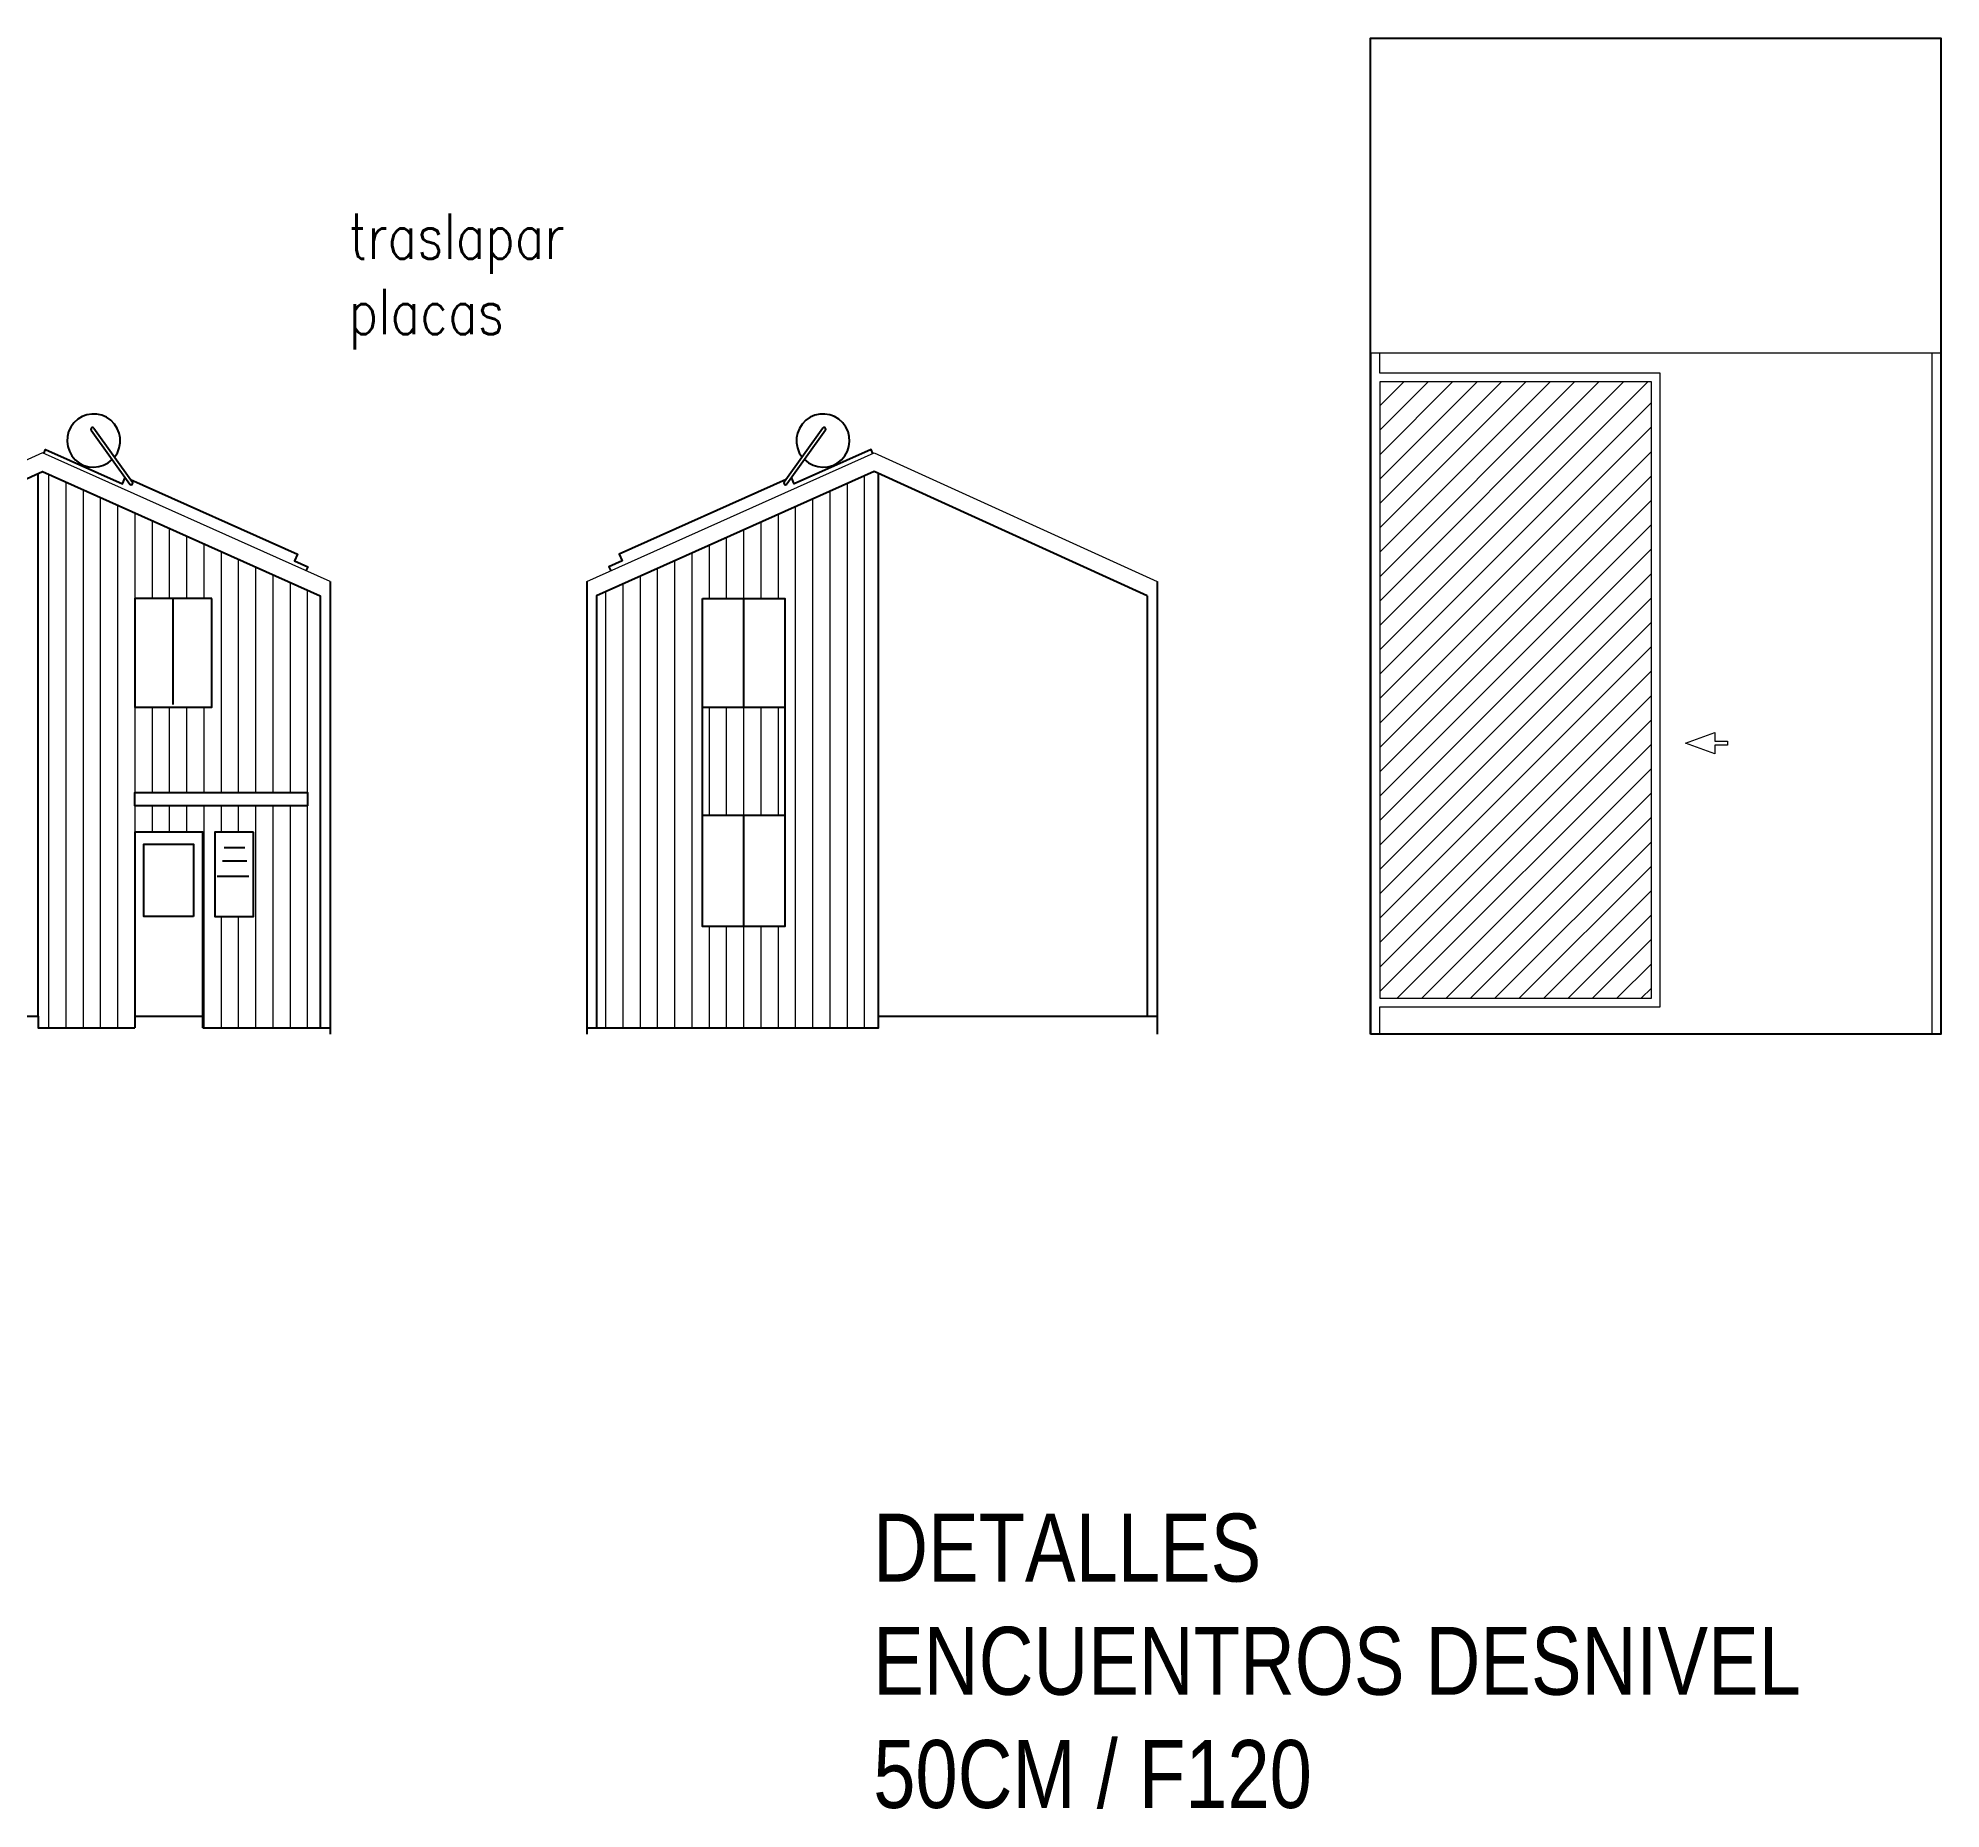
# Model space of a CAD drawing. Header units: metres. Extents: x -2 to 690, y -116 to 73.
# Drawn here: x 464.24 to 485.26, y -69.44 to -49.88 of the extents above; entities that cross this region are included whole.
import ezdxf

# ---------------------------------------------------------------- set-up
doc = ezdxf.new("R2010")
doc.units = ezdxf.units.M
doc.header["$LTSCALE"] = 5
doc.header["$MEASUREMENT"] = 0
for name, color, linetype, lineweight in [('A-ANNO-SYMB', 3, 'Continuous', 18), ('A-ANNO-TEXT', 3, 'Continuous', 18), ('A-ELEV-IDEN', 3, 'Continuous', 18), ('A-ELEV-MBE2', 4, 'Continuous', 25), ('A-ELEV-PATT', 8, 'Continuous', 18)]:
    doc.layers.add(name, color=color, linetype=linetype, lineweight=lineweight)
doc.styles.add('E-ROMANS', font='romans.shx', dxfattribs={"width": 0.8})

msp = doc.modelspace()

# ---------------------------------------------------------------- texts
at = {"layer": 'A-ANNO-TEXT', "attachment_point": 1, "style": 'E-ROMANS'}
for s, insert, char_height, width in [('traslapar placas', (467.673, -51.8163), 0.500291, 1.447151), ('{\\fArial|b0|i0|c0|p34;DETALLES\\PENCUENTROS DESNIVEL 50CM / F120}', (473.4655, -66.1747), 0.75, 10.805657)]:
    msp.add_mtext(s, dxfattribs=dict(at, insert=insert, char_height=char_height, width=width))

# ---------------------------------------------------------------- hatches: boundary and pattern name
at = {"layer": 'A-ELEV-PATT'}
h = msp.add_hatch(dxfattribs=at)
h.set_pattern_fill('LINE', color=256, scale=0.06, angle=45, style=0)
h.set_pattern_definition([(45, (480.27189, -56.77135), (-0.134704, 0.134704), [])])
h.paths.add_polyline_path([(482.0602, -53.6767), (479.0602, -53.6767), (479.0602, -60.4837), (482.0602, -60.4837)])
h = msp.add_hatch(dxfattribs=at)
h.set_pattern_fill('LINE', color=256, scale=0.06, angle=450, style=0)
h.set_pattern_definition([(90, (464.93277, -57.70968), (-0.1905, 6e-17), [])])
h.paths.add_polyline_path([(464.2421, -60.68), (464.2419, -60.68), (464.2419, -60.81), (465.3099, -60.81), (465.3099, -58.6498), (466.0599, -58.6498), (466.0599, -60.81), (467.3581, -60.81), (467.3581, -56.0398), (464.2908, -54.667), (464.2421, -54.6891)])
h.paths.add_polyline_path([(465.3099, -57.27), (465.3099, -56.07), (466.1599, -56.07), (466.1599, -57.27)], flags=16)
h.paths.add_polyline_path([(465.3099, -58.21), (467.2162, -58.21), (467.2162, -58.36), (465.3099, -58.36)], flags=16)
h.paths.add_polyline_path([(466.1949, -58.65), (466.6199, -58.65), (466.6199, -59.58), (466.1949, -59.58)], flags=16)
h = msp.add_hatch(dxfattribs=at)
h.set_pattern_fill('LINE', color=256, scale=0.06, angle=90, style=0)
h.set_pattern_definition([(90, (472.98904, -57.52723), (-0.1905, 1e-17), [])])
h.paths.add_polyline_path([(473.5248, -54.6891), (473.4761, -54.667), (470.4088, -56.0398), (470.4088, -60.8098), (473.5248, -60.8098), (473.5248, -60.6798)])
h.paths.add_polyline_path([(472.4888, -59.6898), (471.5788, -59.6898), (471.5788, -56.0698), (472.4888, -56.0698)], flags=16)
h.paths.add_polyline_path([(472.4888, -57.2698), (471.5788, -57.2698), (471.5788, -58.4598), (472.4888, -58.4598)], flags=0)

# ---------------------------------------------------------------- linework, layer by layer
at = {"layer": 'A-ANNO-SYMB'}
for points in [[(479.0602, -53.5807), (479.0602, -53.3577), (478.9582, -53.3577)], [(485.2572, -53.3577), (485.1552, -53.3577), (485.1552, -60.8797), (485.2572, -60.8797)], [(478.9583, -60.8797), (479.0602, -60.8797), (479.0602, -60.5797), (482.1552, -60.5797), (482.1552, -53.5807), (479.0602, -53.5807)], [(467.4661, -55.8821), (464.2901, -54.4607), (461.1671, -55.8826)], [(470.3008, -55.8821), (473.4768, -54.4607), (476.5998, -55.8826)]]:
    msp.add_lwpolyline(points, dxfattribs=at)
for points in [[(479.0602, -60.4837), (482.0602, -60.4837), (482.0602, -53.6767), (479.0602, -53.6767)], [(482.7605, -57.687), (482.7605, -57.7833), (482.4355, -57.665), (482.7605, -57.5467), (482.7605, -57.6429), (482.9015, -57.6429), (482.9015, -57.687)]]:
    msp.add_lwpolyline(points, close=True, dxfattribs=at)
at = {"layer": 'A-ELEV-IDEN'}
for p, q in [((485.1552, -53.3577), (479.0602, -53.3577)), ((479.0602, -60.8797), (485.1552, -60.8797))]:
    msp.add_line(p, q, dxfattribs=at)
at = {"layer": 'A-ELEV-MBE2'}
for p, q in [((478.9582, -53.3577), (478.9583, -60.8797)), ((485.2572, -53.3577), (485.2572, -60.8797)), ((464.8287, -54.2088), (465.2553, -54.805)), ((464.8575, -54.1878), (465.2842, -54.784)), ((472.9094, -54.1878), (472.4827, -54.784)), ((472.9382, -54.2088), (472.5116, -54.805)), ((464.2421, -60.6798), (464.2421, -54.6891)), ((473.5248, -60.6798), (473.5248, -54.6891)), ((467.4661, -55.8821), (467.4661, -60.8798)), ((470.3008, -55.8821), (470.3008, -60.8798)), ((476.5998, -55.8826), (476.5998, -60.8798)), ((465.7349, -57.24), (465.7349, -56.07)), ((472.0338, -56.0698), (472.0338, -57.2698)), ((476.4917, -56.0398), (476.4917, -60.6798)), ((471.5788, -57.2698), (472.4888, -57.2698)), ((471.5788, -58.4598), (472.4888, -58.4598)), ((472.0338, -58.4598), (472.0338, -59.6898)), ((466.527, -58.8216), (466.2975, -58.8216)), ((466.5493, -58.9683), (466.2784, -58.9683)), ((466.5684, -59.14), (466.2199, -59.14)), ((465.3099, -60.68), (466.0599, -60.68))]:
    msp.add_line(p, q, dxfattribs=at)
for points in [[(478.9583, -60.8797), (478.9583, -49.8797), (485.2574, -49.8797), (485.2574, -60.8797), (478.9584, -60.8798)], [(464.3047, -54.4673), (464.3251, -54.4216), (465.1735, -54.8013), (465.2039, -54.7332)], [(473.4622, -54.4673), (473.4418, -54.4216), (472.5934, -54.8013), (472.5629, -54.7332)], [(461.2757, -56.0398), (464.2908, -54.667), (467.3581, -56.0398), (467.3581, -60.8098)], [(465.2622, -54.7534), (467.1084, -55.5796), (467.0758, -55.6526), (467.2204, -55.7174), (467.1999, -55.7632)], [(476.4912, -56.0398), (473.4761, -54.667), (470.4088, -56.0398), (470.4088, -60.8098)], [(472.5046, -54.7534), (470.6585, -55.5796), (470.6911, -55.6526), (470.5465, -55.7174), (470.567, -55.7632)], [(466.0599, -60.81), (466.0599, -58.6498), (465.3099, -58.6498), (465.3099, -60.81)], [(461.1671, -60.68), (464.2419, -60.68), (464.2419, -60.81), (465.3099, -60.81)], [(470.3008, -60.8098), (473.5248, -60.8098), (473.5248, -60.6798), (476.5998, -60.6798)], [(466.0599, -60.81), (467.4661, -60.81)]]:
    msp.add_lwpolyline(points, dxfattribs=at)
for points in [[(466.1599, -56.07), (465.3099, -56.07), (465.3099, -57.27), (466.1599, -57.27)], [(471.5788, -56.0698), (472.4888, -56.0698), (472.4888, -59.6898), (471.5788, -59.6898)], [(467.2162, -58.36), (465.3099, -58.36), (465.3099, -58.21), (467.2162, -58.21)], [(465.9599, -59.58), (465.4099, -59.58), (465.4099, -58.78), (465.9599, -58.78)], [(466.6199, -58.65), (466.1949, -58.65), (466.1949, -59.58), (466.6199, -59.58)]]:
    msp.add_lwpolyline(points, close=True, dxfattribs=at)
for centre, radius, start, end in [((464.8561, -54.3247), 0.2936, 321.56273, 314.43162), ((464.8431, -54.1982), 0.0178, 35.28159, 216.49816), ((472.9108, -54.3247), 0.2936, 225.56838, 218.43727), ((472.9238, -54.1982), 0.0178, 323.50184, 144.71841), ((465.2697, -54.7945), 0.0178, 214.92001, 35.88988), ((472.4971, -54.7945), 0.0178, 144.11012, 325.07999)]:
    msp.add_arc(centre, radius, start, end, dxfattribs=at)

msp.set_redraw_order([(e.dxf.handle, doc.entitydb.next_handle()) for e in msp.query("TEXT MTEXT ATTDEF DIMENSION ARC_DIMENSION")])  # texts and dimensions are drawn at this point

doc.saveas('drawing.dxf')
